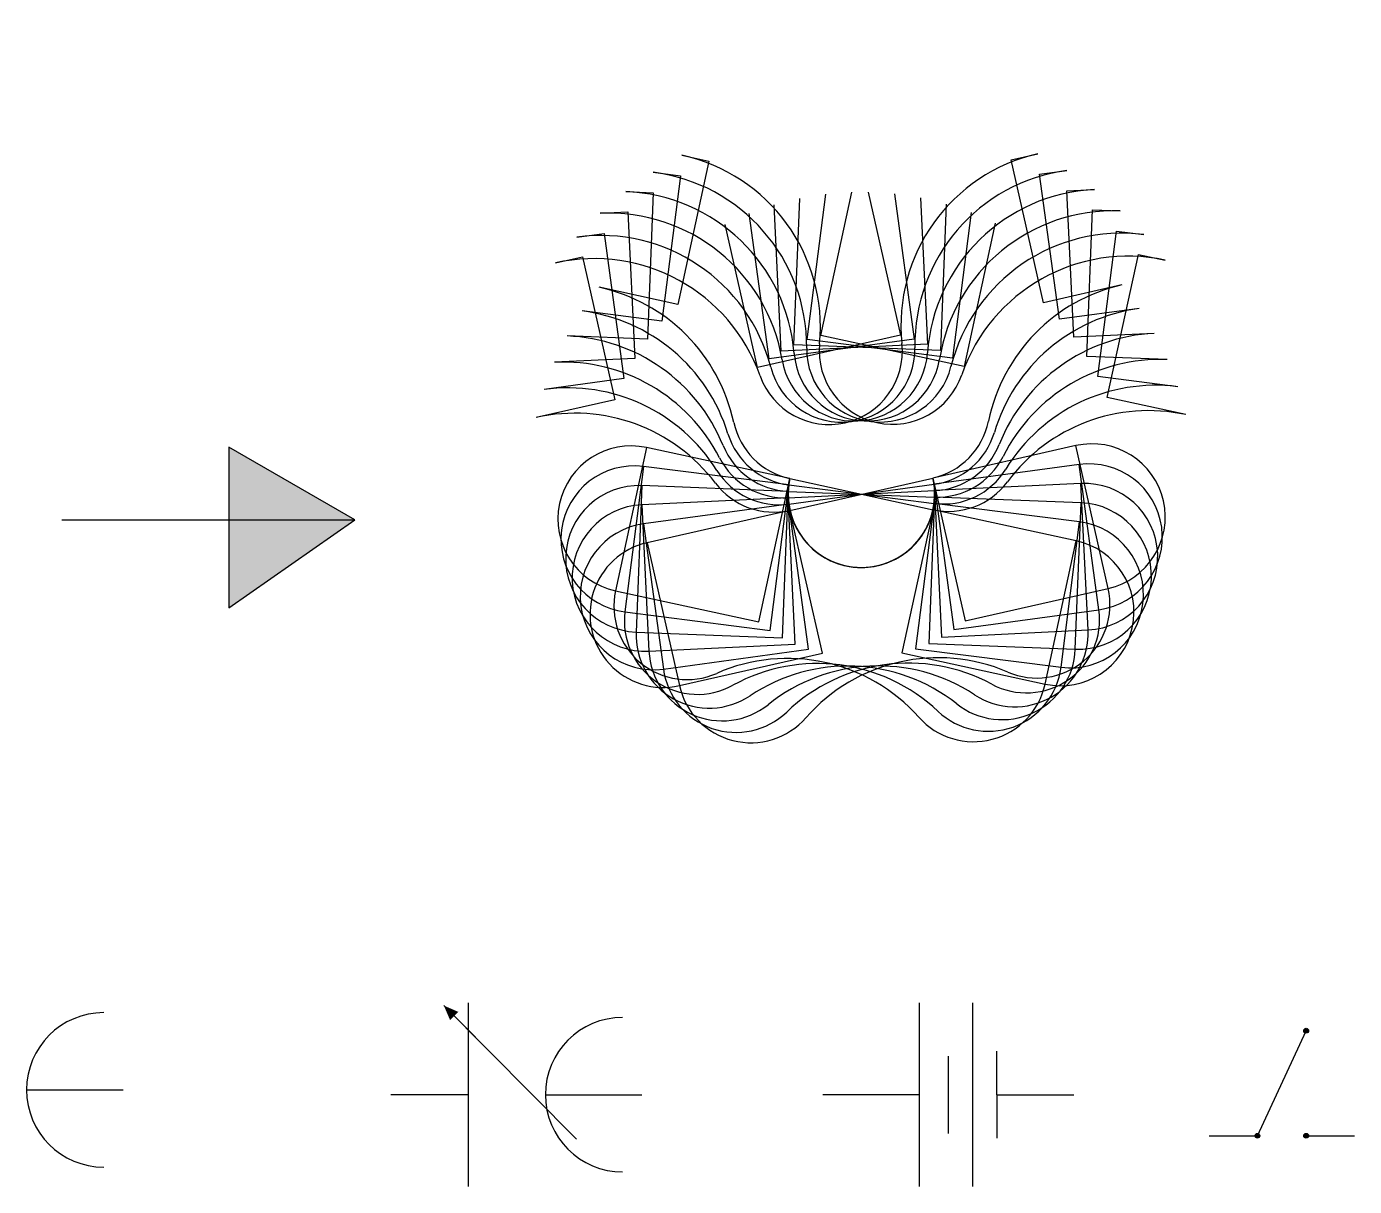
# Model space of a CAD drawing. Header units: inches. Extents: x 0 to 93838, y -1 to 60645.
# Drawn here: x 34774 to 35284, y 35288 to 35734 of the extents above; entities that cross this region are included whole.
import ezdxf

# ---------------------------------------------------------------- set-up
doc = ezdxf.new("R2010")
doc.units = ezdxf.units.IN
doc.header["$MEASUREMENT"] = 0

# ---------------------------------------------------------------- blocks, each defined once
blk = doc.blocks.new('*U521')
for p, q in [((-28.17, 70.43), (-84.52, 70.43)), ((-84.52, 70.43), (-84.52, 14.09)), ((-28.17, 14.09), (-28.17, 70.43)), ((84.52, 70.43), (28.17, 70.43)), ((28.17, 70.43), (28.17, 14.09)), ((84.52, 14.09), (84.52, 70.43)), ((-84.52, 14.09), (-28.17, 14.09)), ((28.17, 14.09), (-28.17, 14.09)), ((28.17, 14.09), (84.52, 14.09)), ((-115.47, -42.26), (-84.52, -42.26)), ((-84.52, -42.26), (-84.52, -98.61)), ((-28.17, -42.26), (28.17, -42.26)), ((-28.17, -42.26), (-28.17, -42.26)), ((-28.17, -98.61), (-28.17, -42.26)), ((28.17, -42.26), (28.17, -98.61)), ((84.52, -98.61), (84.52, -42.26)), ((84.52, -42.26), (115.47, -42.26)), ((-84.52, -98.61), (-95.12, -98.61)), ((95.12, -98.61), (84.52, -98.61))]:
    blk.add_line(p, q)
for centre, radius, start, end in [((-56.35, 70.43), 28.17, 53.9681, 180), ((56.35, 70.43), 28.17, 0, 126.0319), ((0, 147.9), 67.62, 233.9681, 306.0319), ((-84.52, 42.26), 28.17, 90, 270), ((84.52, 42.26), 28.17, 270, 90), ((0, 14.09), 28.17, 0, 180), ((-28.17, -14.09), 28.17, 90, 155.6843), ((28.17, -14.09), 28.17, 24.3157, 90), ((-115.47, 25.36), 67.62, 270, 335.6843), ((115.47, 25.36), 67.62, 204.3157, 270), ((0, -42.26), 28.17, 6.7563, 173.2437), ((-95.12, -30.99), 67.62, 270, 353.2437), ((95.12, -30.99), 67.62, 186.7563, 270)]:
    blk.add_arc(centre, radius, start, end)
blk = doc.blocks.new('*U511')
at = {"color": 0, "linetype": 'ByBlock', "lineweight": -2, "transparency": 16777216}
for p, rotation in [((1327.67, 340.45), 24.99999999999999), ((1326.54, 339.98), 19.99999999999995), ((1325.36, 339.61), 14.99999999999994), ((1324.16, 339.35), 9.999999999999977), ((1322.94, 339.19), 4.999999999999918)]:
    blk.add_blockref('*U521', p, dxfattribs=dict(at, rotation=rotation))
blk.add_blockref('*U521', (1321.72, 339.13), dxfattribs=at)

msp = doc.modelspace()

# ---------------------------------------------------------------- hatches: boundary and pattern name
at = {"true_color": 0xcd2027}
h = msp.add_hatch(color=242, dxfattribs=at)
h.dxf.hatch_style = 1
h.paths.add_polyline_path([(34899.86198, 35543.9745), (34851.41467, 35571.94557), (34851.41467, 35510.16648)])
h = msp.add_hatch(color=256)
h.dxf.hatch_style = 1
h.paths.add_polyline_path([(35264.74113, 35347.54404, 1), (35266.56948, 35347.54404, 1)])
h = msp.add_hatch(color=256)
h.dxf.hatch_style = 1
h.paths.add_polyline_path([(35247.27307, 35307.97313, 0.54814605), (35245.97375, 35307.14404), (35246.88793, 35307.14404)])
h.paths.add_polyline_path([(35247.8021, 35307.14404, 0.291867779), (35247.27307, 35307.97313), (35246.88793, 35307.14404), (35245.97375, 35307.14404, 1)])
h = msp.add_hatch(color=256)
h.dxf.hatch_style = 1
h.paths.add_polyline_path([(35264.74113, 35307.14404, 1), (35266.56948, 35307.14404, 1)])

# ---------------------------------------------------------------- linework, layer by layer
for p, q in [((34899.86198, 35543.9745), (34851.41467, 35571.94557)), ((34851.41467, 35571.94557), (34851.41467, 35510.16648)), ((34787.1686, 35543.9745), (34899.86198, 35543.9745)), ((34851.41467, 35510.16648), (34899.86198, 35543.9745)), ((34985.12443, 35305.90457), (34934.04937, 35357.20031)), ((34943.39476, 35358.20058), (34943.39476, 35287.66891)), ((35116.96116, 35287.66893), (35116.96116, 35358.2006)), ((35116.96116, 35287.66893), (35116.96116, 35358.2006)), ((35137.37826, 35358.20062), (35137.37826, 35287.66894)), ((35246.88793, 35307.14404), (35265.6553, 35347.54404)), ((35128.09775, 35308.08599), (35128.09775, 35337.78354)), ((35128.09775, 35308.08599), (35128.09775, 35337.78354)), ((35128.09775, 35308.08599), (35128.09775, 35337.78354)), ((35128.09775, 35308.08599), (35128.09775, 35337.78354)), ((35146.65872, 35322.93476), (35146.65872, 35339.63963)), ((34773.58328, 35324.79084), (34803.28083, 35324.79084)), ((34773.58328, 35324.79084), (34810.70522, 35324.79084)), ((34943.39476, 35322.93475), (34913.69722, 35322.93475)), ((34973.09231, 35322.93475), (35002.78986, 35322.93475)), ((34973.09231, 35322.93475), (35010.21425, 35322.93475)), ((35116.96116, 35322.93476), (35079.83924, 35322.93476)), ((35116.96116, 35322.93476), (35079.83924, 35322.93476)), ((35146.65872, 35322.93476), (35176.35626, 35322.93476)), ((35146.65872, 35322.93476), (35176.35626, 35322.93476)), ((35146.65872, 35322.93476), (35146.65872, 35306.22989)), ((35228.32696, 35307.14404), (35246.88793, 35307.14404)), ((35265.6553, 35307.14404), (35284.21627, 35307.14404))]:
    msp.add_line(p, q)
msp.add_lwpolyline([(34934.04937, 35357.20031), (34958.44701, 35332.69725), (34958.44701, 35332.69725)])
for centre in [(35265.6553, 35347.54404), (35246.88793, 35307.14404), (35265.6553, 35307.14404)]:
    msp.add_circle(centre, 0.91417)
for centre in [(34803.28083, 35324.79084), (35002.78986, 35322.93475)]:
    msp.add_arc(centre, 29.69755, 90, 270)
msp.add_solid([(34939.5898, 35354.79263), (34934.04937, 35357.20031), (34936.44388, 35351.63876)])

# ---------------------------------------------------------------- block references
at = {"rotation": 167.7559567807185}
msp.add_blockref('*U511', (36461.1929, 35618.70455), dxfattribs=at)

doc.saveas('drawing.dxf')
